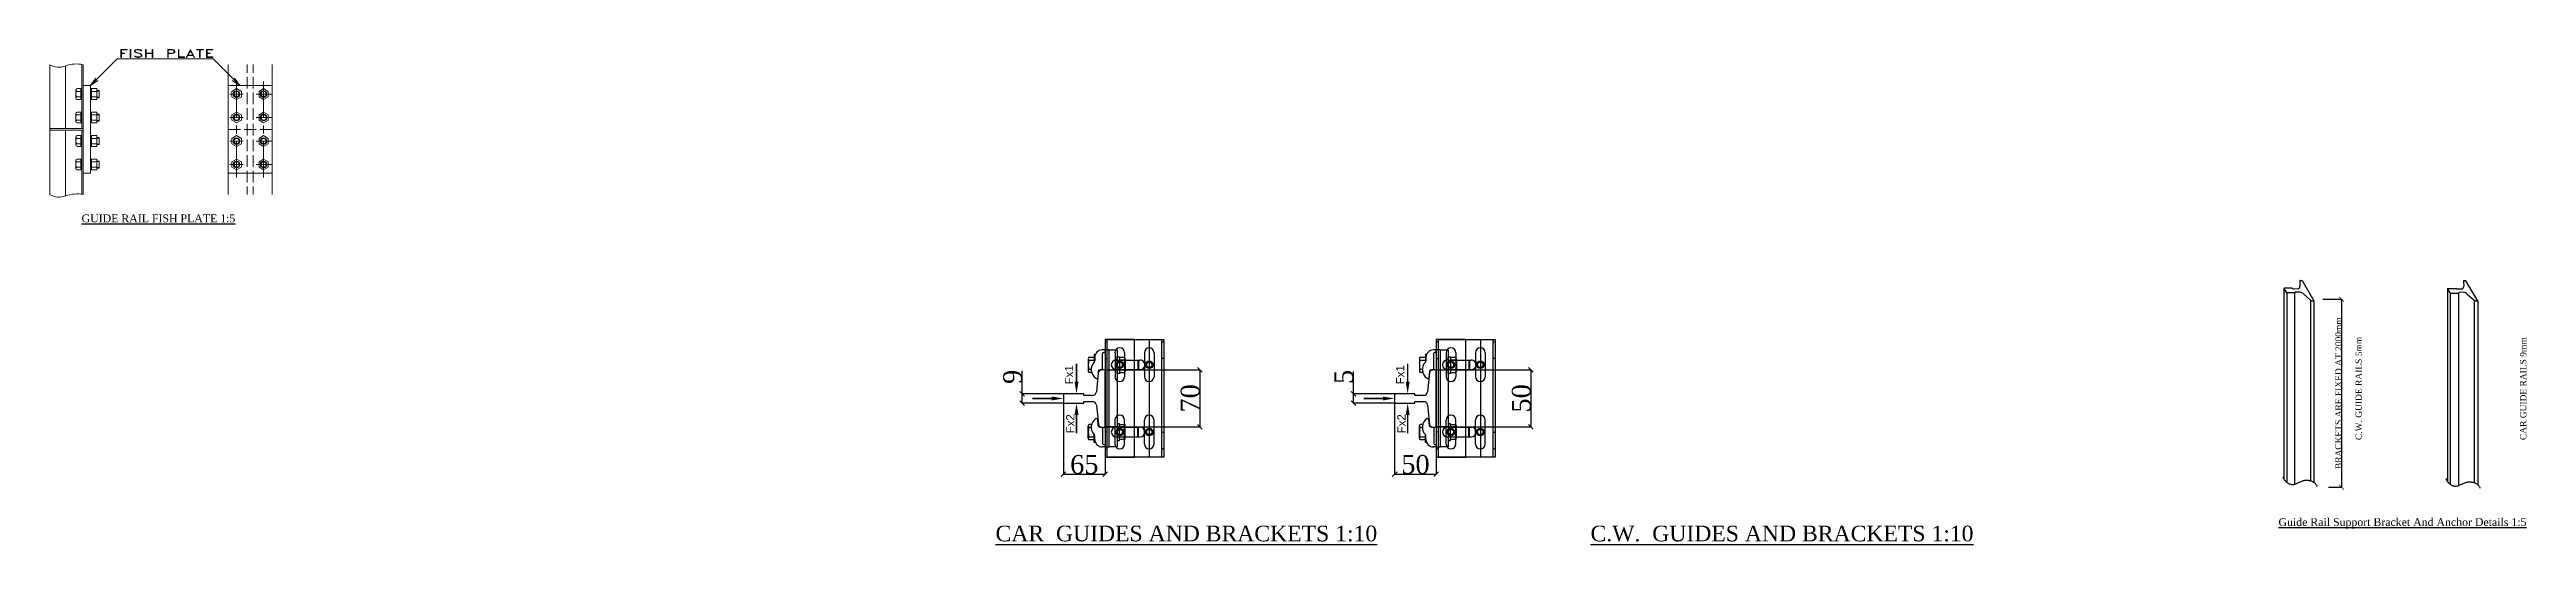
# Model space of a CAD drawing. Header units: millimetres. Extents: x -665 to 1025160, y -26028 to 4210.
# Drawn here: x 1000131 to 1008041, y 46 to 1627 of the extents above; entities that cross this region are included whole.
import ezdxf

# ---------------------------------------------------------------- set-up
doc = ezdxf.new("R2010")
doc.units = ezdxf.units.MM
for name, color, linetype in [('PDF_0', 7, 'Continuous'), ('PDF_001', 7, 'Continuous'), ('PDF_Text', 7, 'Continuous')]:
    doc.layers.add(name, color=color, linetype=linetype)
doc.layers.add('step&guides', color=3, linetype='Continuous', lineweight=30)
doc.styles.add('Century Gothic$001H0', font='cent.shx')
doc.styles.add('nassar2', font='cent.shx', dxfattribs={"height": 60})
doc.styles.add('PDF Arial', font='arial.ttf')
doc.styles.add('SM_STANDARD', font='arial.ttf')
doc.dimstyles.new('SM_ISO25', dxfattribs={"dimtxt": 40, "dimasz": 20, "dimexe": 1.25, "dimexo": 0.625, "dimtad": 1, "dimtxsty": 'nassar2', "dimblk": 'OBLIQUE', "dimcen": 2.5, "dimazin": 3, "dimtfac": 1, "dimtmove": 0, "dimatfit": 3, "dimarcsym": 0})
doc.dimstyles.new('SM_ISO25_COPY', dxfattribs={"dimtxt": 250, "dimasz": 80, "dimexe": 1.25, "dimexo": 0.625, "dimtad": 1, "dimtxsty": 'Century Gothic$001H0', "dimblk": 'ARCHTICK', "dimcen": 2.5, "dimazin": 3, "dimtfac": 1, "dimtmove": 0, "dimatfit": 3, "dimarcsym": 0})

msp = doc.modelspace()

# ---------------------------------------------------------------- texts
at = {"style": 'SM_STANDARD'}
for s, insert, char_height, attachment_point in [('{\\Fcent|c0;\\LGUIDE RAIL FISH PLATE 1:5}', (1000479, 1100), 25, 2), ('{\\Fcent|c0;\\LCAR  GUIDES AND BRACKETS 1:10}', (1003152, 106), 50, 1), ('{\\Fcent|c0;\\LC.W.  GUIDES AND BRACKETS 1:10}', (1005052, 106), 50, 1), ('{\\Fcent|c0;\\LGuide Rail Support Bracket And Anchor Details 1:5}', (1007645, 130), 25, 2)]:
    msp.add_mtext(s, dxfattribs=dict(at, insert=insert, char_height=char_height, attachment_point=attachment_point))
at = {"layer": 'PDF_0', "lineweight": 25, "transparency": 33554666, "char_height": 20, "attachment_point": 1, "rotation": 90, "style": 'nassar2'}
for s, insert in [('\\pxt4;C.W. GUIDE RAILS 5mm', (1007495.117, 379.466, -137)), ('\\pxt4;CAR GUIDE RAILS 9mm', (1008020.421, 379.466, -137))]:
    msp.add_mtext_dynamic_manual_height_columns(s, width=861.313, gutter_width=250, heights=[40.228], dxfattribs=dict(at, insert=insert))
at = {"layer": 'PDF_Text', "char_height": 26.243, "attachment_point": 7, "rotation": 90, "style": 'PDF Arial'}
for s, insert in [('Fx1', (1003399.715, 557.425)), ('Fx1', (1004457.234, 557.425)), ('Fx2', (1003403.939, 400.953)), ('Fx2', (1004461.458, 400.953))]:
    msp.add_mtext(s, dxfattribs=dict(at, insert=insert))

# ---------------------------------------------------------------- blocks, each defined once
blk = doc.blocks.new('_ArchTick')
at = {"color": 0, "linetype": 'ByBlock', "const_width": 0.15}
blk.add_lwpolyline([(-0.5, -0.5), (0.5, 0.5)], dxfattribs=at)
blk = doc.blocks.new('*D103')
at = {"layer": 'Defpoints', "color": 0, "transparency": 16777216}
for p in [(1007390.876, 829.447), (1007408.496, 228.552), (1007450.463, 228.552)]:
    blk.add_point(p, dxfattribs=at)
at = {"layer": 'PDF_Text', "color": 0, "lineweight": -2, "transparency": 16777216}
for p, q in [((1007391.001, 829.447), (1007450.713, 829.447)), ((1007450.463, 829.447), (1007450.463, 228.552)), ((1007408.621, 228.552), (1007450.713, 228.552))]:
    blk.add_line(p, q, dxfattribs=at)
at = {"layer": 'PDF_Text', "color": 0, "lineweight": -2, "transparency": 16777216, "xscale": 16, "yscale": 16, "zscale": 16}
for p, rotation in [((1007450.463, 829.447), 90), ((1007450.463, 228.552), 270)]:
    blk.add_blockref('_ArchTick', p, dxfattribs=dict(at, rotation=rotation))
at = {"layer": 'PDF_Text', "color": 0, "transparency": 16777216, "insert": (1007440.338, 529), "char_height": 50, "attachment_point": 5, "rotation": 90, "style": 'Century Gothic$001H0'}
blk.add_mtext('{\\H0.4x;BRACKETS ARE FIXED AT 2000mm}', dxfattribs=at)
blk = doc.blocks.new('_Oblique')
at = {"color": 0, "linetype": 'ByBlock', "lineweight": -2}
blk.add_line((-0.5, -0.5), (0.5, 0.5), dxfattribs=at)
blk = doc.blocks.new('*D104')
at = {"color": 0, "lineweight": -2, "transparency": 16777216}
for p, q in [((1003237.454, 527.453), (1003237.454, 600.403)), ((1003368.456, 527.453), (1003236.204, 527.453)), ((1003368.456, 497.244), (1003236.204, 497.244)), ((1003237.454, 497.244), (1003237.454, 527.453))]:
    blk.add_line(p, q, dxfattribs=at)
at = {"layer": 'Defpoints', "color": 0, "transparency": 16777216}
for p in [(1003237.454, 527.453), (1003369.081, 527.453), (1003369.081, 497.244)]:
    blk.add_point(p, dxfattribs=at)
at = {"color": 0, "lineweight": -2, "transparency": 16777216, "xscale": 15, "yscale": 15, "zscale": 15}
for p, rotation in [((1003237.454, 527.453), 90), ((1003237.454, 497.244), 270)]:
    blk.add_blockref('_Oblique', p, dxfattribs=dict(at, rotation=rotation))
at = {"color": 0, "transparency": 16777216, "insert": (1003206.829, 581.178), "char_height": 60, "attachment_point": 5, "rotation": 90, "style": 'nassar2'}
blk.add_mtext('9', dxfattribs=at)
blk = doc.blocks.new('*D105')
at = {"color": 0, "lineweight": -2, "transparency": 16777216}
for p, q in [((1003369.081, 496.619), (1003369.081, 269.41)), ((1003501.952, 496.619), (1003501.952, 269.41)), ((1003369.081, 270.66), (1003501.952, 270.66))]:
    blk.add_line(p, q, dxfattribs=at)
at = {"layer": 'Defpoints', "color": 0, "transparency": 16777216}
for p in [(1003369.081, 497.244), (1003501.952, 497.244), (1003501.952, 270.66)]:
    blk.add_point(p, dxfattribs=at)
at = {"color": 0, "lineweight": -2, "transparency": 16777216, "xscale": 15, "yscale": 15, "zscale": 15, "rotation": 180}
blk.add_blockref('_Oblique', (1003369.081, 270.66), dxfattribs=at)
at = {"color": 0, "lineweight": -2, "transparency": 16777216, "xscale": 15, "yscale": 15, "zscale": 15}
blk.add_blockref('_Oblique', (1003501.952, 270.66), dxfattribs=at)
at = {"color": 0, "transparency": 16777216, "insert": (1003435.517, 301.285), "char_height": 60, "attachment_point": 5, "style": 'nassar2'}
blk.add_mtext('65', dxfattribs=at)
blk = doc.blocks.new('*D106')
at = {"color": 0, "lineweight": -2, "transparency": 16777216}
for p, q in [((1003502.577, 603.918), (1003805.582, 603.918)), ((1003804.332, 603.918), (1003804.332, 421.251)), ((1003502.577, 421.251), (1003805.582, 421.251))]:
    blk.add_line(p, q, dxfattribs=at)
at = {"layer": 'Defpoints', "color": 0, "transparency": 16777216}
for p in [(1003501.952, 603.918), (1003501.952, 421.251), (1003804.332, 421.251)]:
    blk.add_point(p, dxfattribs=at)
at = {"color": 0, "lineweight": -2, "transparency": 16777216, "xscale": 15, "yscale": 15, "zscale": 15}
for p, rotation in [((1003804.332, 603.918), 90), ((1003804.332, 421.251), 270)]:
    blk.add_blockref('_Oblique', p, dxfattribs=dict(at, rotation=rotation))
at = {"color": 0, "transparency": 16777216, "insert": (1003773.707, 512.584), "char_height": 60, "attachment_point": 5, "rotation": 90, "style": 'nassar2'}
blk.add_mtext('70', dxfattribs=at)
blk = doc.blocks.new('*D107')
at = {"color": 0, "lineweight": -2, "transparency": 16777216}
for p, q in [((1004294.972, 527.453), (1004294.972, 598.903)), ((1004425.975, 527.453), (1004293.722, 527.453)), ((1004425.975, 497.244), (1004293.722, 497.244)), ((1004294.972, 497.244), (1004294.972, 527.453))]:
    blk.add_line(p, q, dxfattribs=at)
at = {"layer": 'Defpoints', "color": 0, "transparency": 16777216}
for p in [(1004294.972, 527.453), (1004426.6, 527.453), (1004426.6, 497.244)]:
    blk.add_point(p, dxfattribs=at)
at = {"color": 0, "lineweight": -2, "transparency": 16777216, "xscale": 15, "yscale": 15, "zscale": 15}
for p, rotation in [((1004294.972, 527.453), 90), ((1004294.972, 497.244), 270)]:
    blk.add_blockref('_Oblique', p, dxfattribs=dict(at, rotation=rotation))
at = {"color": 0, "transparency": 16777216, "insert": (1004264.347, 581.178), "char_height": 60, "attachment_point": 5, "rotation": 90, "style": 'nassar2'}
blk.add_mtext('5', dxfattribs=at)
blk = doc.blocks.new('*D108')
at = {"color": 0, "lineweight": -2, "transparency": 16777216}
for p, q in [((1004426.6, 496.619), (1004426.6, 269.41)), ((1004559.471, 496.619), (1004559.471, 269.41)), ((1004426.6, 270.66), (1004559.471, 270.66))]:
    blk.add_line(p, q, dxfattribs=at)
at = {"layer": 'Defpoints', "color": 0, "transparency": 16777216}
for p in [(1004426.6, 497.244), (1004559.471, 497.244), (1004559.471, 270.66)]:
    blk.add_point(p, dxfattribs=at)
at = {"color": 0, "lineweight": -2, "transparency": 16777216, "xscale": 15, "yscale": 15, "zscale": 15, "rotation": 180}
blk.add_blockref('_Oblique', (1004426.6, 270.66), dxfattribs=at)
at = {"color": 0, "lineweight": -2, "transparency": 16777216, "xscale": 15, "yscale": 15, "zscale": 15}
blk.add_blockref('_Oblique', (1004559.471, 270.66), dxfattribs=at)
at = {"color": 0, "transparency": 16777216, "insert": (1004493.035, 301.285), "char_height": 60, "attachment_point": 5, "style": 'nassar2'}
blk.add_mtext('50', dxfattribs=at)
blk = doc.blocks.new('*D109')
at = {"color": 0, "lineweight": -2, "transparency": 16777216}
for p, q in [((1004560.096, 603.918), (1004863.101, 603.918)), ((1004861.851, 603.918), (1004861.851, 421.251)), ((1004560.096, 421.251), (1004863.101, 421.251))]:
    blk.add_line(p, q, dxfattribs=at)
at = {"layer": 'Defpoints', "color": 0, "transparency": 16777216}
for p in [(1004559.471, 603.918), (1004559.471, 421.251), (1004861.851, 421.251)]:
    blk.add_point(p, dxfattribs=at)
at = {"color": 0, "lineweight": -2, "transparency": 16777216, "xscale": 15, "yscale": 15, "zscale": 15}
for p, rotation in [((1004861.851, 603.918), 90), ((1004861.851, 421.251), 270)]:
    blk.add_blockref('_Oblique', p, dxfattribs=dict(at, rotation=rotation))
at = {"color": 0, "transparency": 16777216, "insert": (1004831.226, 512.584), "char_height": 60, "attachment_point": 5, "rotation": 90, "style": 'nassar2'}
blk.add_mtext('50', dxfattribs=at)

# ---------------------------------------------------------------- dimensions: what is measured, and where the dimension line sits
for base, p1, p2, text, picture, middle in [((1003237.454, 527.453), (1003369.081, 497.244), (1003369.081, 527.453), '9', '*D104', (1003237.454, 581.178)), ((1004294.972, 527.453), (1004426.6, 497.244), (1004426.6, 527.453), '5', '*D107', (1004294.972, 581.178))]:
    dim = msp.add_linear_dim(base=base, p1=p1, p2=p2, angle=90, text=text, dimstyle='SM_ISO25', override={"dimtxt": 35, "dimasz": 15})
    dim.commit()
    dim.dimension.update_dxf_attribs({"geometry": picture, "text_midpoint": middle, "dimtype": 128})
for base, p1, p2, text, picture, middle in [((1003804.332, 421.251), (1003501.952, 603.918), (1003501.952, 421.251), '70', '*D106', (1003773.707, 512.584)), ((1004861.851, 421.251), (1004559.471, 603.918), (1004559.471, 421.251), '50', '*D109', (1004831.226, 512.584))]:
    dim = msp.add_linear_dim(base=base, p1=p1, p2=p2, angle=90, text=text, dimstyle='SM_ISO25', override={"dimtxt": 35, "dimasz": 15})
    dim.commit()
    dim.dimension.update_dxf_attribs({"geometry": picture, "text_midpoint": middle})
for base, p1, p2, text, picture, middle in [((1003501.952, 270.66), (1003369.081, 497.244), (1003501.952, 497.244), '65', '*D105', (1003435.517, 301.285)), ((1004559.471, 270.66), (1004426.6, 497.244), (1004559.471, 497.244), '50', '*D108', (1004493.035, 301.285))]:
    dim = msp.add_linear_dim(base=base, p1=p1, p2=p2, text=text, dimstyle='SM_ISO25', override={"dimtxt": 35, "dimasz": 15})
    dim.commit()
    dim.dimension.update_dxf_attribs({"geometry": picture, "text_midpoint": middle})
at = {"layer": 'PDF_Text', "transparency": 33554666}
dim = msp.add_linear_dim(base=(1007450.463, 228.552, -137), p1=(1007390.876, 829.447, -137), p2=(1007408.496, 228.552, -137), angle=90, text='{\\H0.4x;BRACKETS ARE FIXED AT 2000mm}', dimstyle='SM_ISO25_COPY', override={"dimscale": 0.2}, dxfattribs=at)
dim.commit()
dim.dimension.update_dxf_attribs({"geometry": '*D103', "text_midpoint": (1007450.463, 529, -137), "dimtype": 128})

# ---------------------------------------------------------------- linework, layer by layer
at = {"color": 7, "linetype": 'Continuous', "lineweight": 20, "transparency": 33554666, "elevation": -137}
for points in [[(1000262.227, 1511.937), (1000347.551, 1596.734), (1000347.551, 1596.734)], [(1000347.551, 1596.734), (1000653.557, 1596.734), (1000653.557, 1596.734)], [(1000360.718, 1614.641), (1000370.725, 1614.641), (1000370.725, 1613.588), (1000360.718, 1613.588)], [(1000439.195, 1614.641), (1000458.682, 1614.641), (1000458.682, 1614.641)], [(1000439.195, 1613.588), (1000458.682, 1613.588), (1000458.682, 1613.588)], [(1000510.298, 1613.588), (1000523.992, 1613.588), (1000527.152, 1614.641), (1000529.259, 1616.221), (1000530.839, 1618.328), (1000530.839, 1622.015), (1000529.259, 1624.648), (1000527.152, 1625.702), (1000523.992, 1626.755), (1000508.718, 1626.755), (1000508.718, 1601.474), (1000510.298, 1601.474), (1000510.298, 1625.702), (1000523.992, 1625.702), (1000527.152, 1624.648), (1000529.259, 1622.015), (1000529.259, 1618.328), (1000527.152, 1616.221), (1000523.992, 1614.641), (1000510.298, 1614.641)], [(1000570.34, 1607.794), (1000590.881, 1607.794), (1000590.881, 1607.794)], [(1000572.447, 1608.848), (1000589.301, 1608.848), (1000589.301, 1608.848)], [(1000610.369, 1625.702), (1000610.369, 1601.474), (1000612.476, 1601.474), (1000612.476, 1625.702)], [(1000631.963, 1626.755), (1000631.963, 1601.474), (1000631.963, 1601.474)], [(1000631.963, 1626.755), (1000652.504, 1626.755), (1000652.504, 1625.702), (1000634.07, 1625.702)], [(1000634.07, 1603.054), (1000652.504, 1603.054), (1000652.504, 1601.474), (1000631.963, 1601.474)], [(1000634.07, 1625.702), (1000634.07, 1603.054), (1000634.07, 1603.054)], [(1000634.07, 1614.641), (1000644.077, 1614.641), (1000644.077, 1613.588), (1000634.07, 1613.588)], [(1000653.557, 1596.734), (1000737.828, 1512.464), (1000737.828, 1512.464)], [(1000131.609, 1577.773), (1000131.609, 1163.269), (1000131.609, 1163.269)], [(1000181.644, 1574.086), (1000181.644, 1374.471), (1000181.644, 1374.471)], [(1000234.313, 1374.471), (1000234.313, 1578.826), (1000234.313, 1578.826)], [(1000238.526, 1577.773), (1000238.526, 1163.269), (1000238.526, 1163.269)], [(1000262.227, 1511.937), (1000238.526, 1511.937), (1000238.526, 1511.937)], [(1000278.555, 1535.111), (1000262.227, 1511.937), (1000285.402, 1528.264)], [(1000262.227, 1511.937), (1000262.227, 1231.738), (1000262.227, 1231.738)], [(1000701.486, 1578.826), (1000701.486, 1163.269), (1000701.486, 1163.269)], [(1000701.486, 1511.937), (1000842.112, 1511.937), (1000842.112, 1511.937)], [(1000714.653, 1528.264), (1000737.828, 1512.464), (1000722.027, 1535.111)], [(1000728.347, 1525.104), (1000728.347, 1408.706), (1000728.347, 1408.706)], [(1000762.055, 1578.826), (1000762.055, 1551.965), (1000762.055, 1551.965)], [(1000762.055, 1539.851), (1000762.055, 1501.93), (1000762.055, 1501.93)], [(1000781.016, 1578.826), (1000781.016, 1551.965), (1000781.016, 1551.965)], [(1000781.016, 1539.851), (1000781.016, 1501.93), (1000781.016, 1501.93)], [(1000814.724, 1525.104), (1000814.724, 1408.706), (1000814.724, 1408.706)], [(1000842.112, 1578.826), (1000842.112, 1163.269), (1000842.112, 1163.269)], [(1000215.352, 1471.382), (1000215.352, 1497.716), (1000215.352, 1497.716)], [(1000219.566, 1501.93), (1000234.313, 1501.93), (1000234.313, 1501.93)], [(1000219.566, 1492.976), (1000231.153, 1492.976), (1000231.153, 1492.976)], [(1000219.566, 1476.122), (1000231.153, 1476.122), (1000231.153, 1476.122)], [(1000219.566, 1467.168), (1000234.313, 1467.168), (1000234.313, 1467.168)], [(1000219.566, 1426.613), (1000234.313, 1426.613), (1000234.313, 1426.613)], [(1000231.153, 1467.168), (1000231.153, 1501.93), (1000231.153, 1501.93)], [(1000231.153, 1392.379), (1000231.153, 1426.613), (1000231.153, 1426.613)], [(1000281.715, 1501.93), (1000262.227, 1501.93), (1000262.227, 1501.93)], [(1000265.388, 1485.602), (1000262.227, 1488.763), (1000262.227, 1488.763)], [(1000265.388, 1484.549), (1000262.227, 1487.183), (1000262.227, 1487.183)], [(1000281.715, 1467.168), (1000262.227, 1467.168), (1000262.227, 1467.168)], [(1000281.715, 1426.613), (1000262.227, 1426.613), (1000262.227, 1426.613)], [(1000265.388, 1501.93), (1000265.388, 1467.168), (1000265.388, 1467.168)], [(1000281.715, 1492.976), (1000265.388, 1492.976), (1000265.388, 1492.976)], [(1000281.715, 1476.122), (1000265.388, 1476.122), (1000265.388, 1476.122)], [(1000265.388, 1426.613), (1000265.388, 1392.379), (1000265.388, 1392.379)], [(1000281.715, 1501.93), (1000281.715, 1467.168), (1000281.715, 1467.168)], [(1000289.615, 1495.61), (1000281.715, 1495.61), (1000281.715, 1495.61)], [(1000289.615, 1493.503), (1000281.715, 1493.503), (1000281.715, 1493.503)], [(1000289.615, 1475.069), (1000281.715, 1475.069), (1000281.715, 1475.069)], [(1000289.615, 1472.962), (1000281.715, 1472.962), (1000281.715, 1472.962)], [(1000281.715, 1426.613), (1000281.715, 1392.379), (1000281.715, 1392.379)], [(1000289.615, 1495.61), (1000289.615, 1472.962), (1000289.615, 1472.962)], [(1000707.28, 1484.549), (1000749.941, 1484.549), (1000749.941, 1484.549)], [(1000743.621, 1492.976), (1000728.347, 1501.93), (1000713.6, 1492.976)], [(1000713.6, 1492.976), (1000713.6, 1476.122), (1000713.6, 1476.122)], [(1000713.6, 1476.122), (1000728.347, 1467.168), (1000743.621, 1476.122), (1000743.621, 1492.976)], [(1000743.621, 1418.186), (1000728.347, 1426.613), (1000713.6, 1418.186)], [(1000762.055, 1489.816), (1000762.055, 1452.421), (1000762.055, 1452.421)], [(1000762.055, 1439.781), (1000762.055, 1401.859), (1000762.055, 1401.859)], [(1000781.016, 1489.816), (1000781.016, 1452.421), (1000781.016, 1452.421)], [(1000781.016, 1439.781), (1000781.016, 1401.859), (1000781.016, 1401.859)], [(1000790.496, 1484.549), (1000842.112, 1484.549), (1000842.112, 1484.549)], [(1000814.724, 1467.168), (1000799.977, 1476.122), (1000799.977, 1492.976), (1000814.724, 1501.93)], [(1000799.977, 1400.806), (1000799.977, 1418.186), (1000814.724, 1426.613)], [(1000814.724, 1501.93), (1000829.471, 1492.976), (1000829.471, 1492.976)], [(1000829.471, 1476.122), (1000814.724, 1467.168), (1000814.724, 1467.168)], [(1000814.724, 1426.613), (1000829.471, 1418.186), (1000829.471, 1418.186)], [(1000829.471, 1492.976), (1000829.471, 1476.122), (1000829.471, 1476.122)], [(1000131.609, 1374.471), (1000238.526, 1374.471), (1000238.526, 1374.471)], [(1000131.609, 1369.204), (1000238.526, 1369.204), (1000238.526, 1369.204)], [(1000181.644, 1369.204), (1000181.644, 1159.055), (1000181.644, 1159.055)], [(1000215.352, 1396.592), (1000215.352, 1422.4), (1000215.352, 1422.4)], [(1000215.352, 1347.61), (1000215.352, 1321.276), (1000215.352, 1321.276)], [(1000219.566, 1418.186), (1000231.153, 1418.186), (1000231.153, 1418.186)], [(1000219.566, 1400.806), (1000231.153, 1400.806), (1000231.153, 1400.806)], [(1000219.566, 1392.379), (1000234.313, 1392.379), (1000234.313, 1392.379)], [(1000219.566, 1351.823), (1000234.313, 1351.823), (1000234.313, 1351.823)], [(1000231.153, 1351.823), (1000231.153, 1317.062), (1000231.153, 1317.062)], [(1000234.313, 1163.796), (1000234.313, 1369.204), (1000234.313, 1369.204)], [(1000265.388, 1410.813), (1000262.227, 1413.973), (1000262.227, 1413.973)], [(1000265.388, 1409.233), (1000262.227, 1412.393), (1000262.227, 1412.393)], [(1000281.715, 1392.379), (1000262.227, 1392.379), (1000262.227, 1392.379)], [(1000281.715, 1351.823), (1000262.227, 1351.823), (1000262.227, 1351.823)], [(1000281.715, 1418.186), (1000265.388, 1418.186), (1000265.388, 1418.186)], [(1000281.715, 1400.806), (1000265.388, 1400.806), (1000265.388, 1400.806)], [(1000265.388, 1317.062), (1000265.388, 1351.823), (1000265.388, 1351.823)], [(1000289.615, 1398.172), (1000289.615, 1420.82), (1000281.715, 1420.82)], [(1000289.615, 1418.713), (1000281.715, 1418.713), (1000281.715, 1418.713)], [(1000289.615, 1400.279), (1000281.715, 1400.279), (1000281.715, 1400.279)], [(1000289.615, 1398.172), (1000281.715, 1398.172), (1000281.715, 1398.172)], [(1000281.715, 1317.062), (1000281.715, 1351.823), (1000281.715, 1351.823)], [(1000289.615, 1346.03), (1000281.715, 1346.03), (1000281.715, 1346.03)], [(1000289.615, 1323.382), (1000289.615, 1346.03), (1000289.615, 1346.03)], [(1000701.486, 1371.838), (1000740.461, 1371.838), (1000740.461, 1371.838)], [(1000707.28, 1409.233), (1000749.941, 1409.233), (1000749.941, 1409.233)], [(1000713.6, 1418.186), (1000713.6, 1400.806), (1000713.6, 1400.806)], [(1000713.6, 1400.806), (1000728.347, 1392.379), (1000743.621, 1400.806)], [(1000743.621, 1342.87), (1000728.347, 1351.823), (1000713.6, 1342.87)], [(1000728.347, 1383.952), (1000728.347, 1358.67), (1000728.347, 1358.67)], [(1000743.621, 1400.806), (1000743.621, 1418.186), (1000743.621, 1418.186)], [(1000753.102, 1371.838), (1000790.496, 1371.838), (1000790.496, 1371.838)], [(1000762.055, 1389.745), (1000762.055, 1352.35), (1000762.055, 1352.35)], [(1000781.016, 1389.745), (1000781.016, 1352.35), (1000781.016, 1352.35)], [(1000790.496, 1409.233), (1000842.112, 1409.233), (1000842.112, 1409.233)], [(1000814.724, 1392.379), (1000799.977, 1400.806), (1000799.977, 1400.806)], [(1000799.977, 1342.87), (1000814.724, 1351.823), (1000814.724, 1351.823)], [(1000803.137, 1371.838), (1000842.112, 1371.838), (1000842.112, 1371.838)], [(1000829.471, 1400.806), (1000814.724, 1392.379), (1000814.724, 1392.379)], [(1000814.724, 1383.952), (1000814.724, 1358.67), (1000814.724, 1358.67)], [(1000814.724, 1351.823), (1000829.471, 1342.87), (1000829.471, 1342.87)], [(1000829.471, 1418.186), (1000829.471, 1400.806), (1000829.471, 1400.806)], [(1000215.352, 1272.293), (1000215.352, 1246.486), (1000215.352, 1246.486)], [(1000219.566, 1342.87), (1000231.153, 1342.87), (1000231.153, 1342.87)], [(1000219.566, 1326.016), (1000231.153, 1326.016), (1000231.153, 1326.016)], [(1000219.566, 1317.062), (1000234.313, 1317.062), (1000234.313, 1317.062)], [(1000219.566, 1276.507), (1000234.313, 1276.507), (1000234.313, 1276.507)], [(1000219.566, 1268.08), (1000231.153, 1268.08), (1000231.153, 1268.08)], [(1000231.153, 1276.507), (1000231.153, 1242.272), (1000231.153, 1242.272)], [(1000265.388, 1335.496), (1000262.227, 1338.656), (1000262.227, 1338.656)], [(1000265.388, 1334.443), (1000262.227, 1337.603), (1000262.227, 1337.603)], [(1000281.715, 1317.062), (1000262.227, 1317.062), (1000262.227, 1317.062)], [(1000281.715, 1276.507), (1000262.227, 1276.507), (1000262.227, 1276.507)], [(1000281.715, 1342.87), (1000265.388, 1342.87), (1000265.388, 1342.87)], [(1000281.715, 1326.016), (1000265.388, 1326.016), (1000265.388, 1326.016)], [(1000265.388, 1242.272), (1000265.388, 1276.507), (1000265.388, 1276.507)], [(1000281.715, 1268.08), (1000265.388, 1268.08), (1000265.388, 1268.08)], [(1000289.615, 1343.923), (1000281.715, 1343.923), (1000281.715, 1343.923)], [(1000289.615, 1324.962), (1000281.715, 1324.962), (1000281.715, 1324.962)], [(1000289.615, 1323.382), (1000281.715, 1323.382), (1000281.715, 1323.382)], [(1000281.715, 1242.272), (1000281.715, 1276.507), (1000281.715, 1276.507)], [(1000289.615, 1270.713), (1000281.715, 1270.713), (1000281.715, 1270.713)], [(1000289.615, 1270.713), (1000289.615, 1248.066), (1000281.715, 1248.066)], [(1000289.615, 1269.133), (1000281.715, 1269.133), (1000281.715, 1269.133)], [(1000707.28, 1334.443), (1000749.941, 1334.443), (1000749.941, 1334.443)], [(1000713.6, 1342.87), (1000713.6, 1326.016), (1000713.6, 1326.016)], [(1000713.6, 1326.016), (1000728.347, 1317.062), (1000743.621, 1326.016), (1000743.621, 1342.87)], [(1000743.621, 1268.08), (1000728.347, 1276.507), (1000713.6, 1268.08)], [(1000713.6, 1268.08), (1000713.6, 1250.699), (1000713.6, 1250.699)], [(1000728.347, 1333.916), (1000728.347, 1218.045), (1000728.347, 1218.045)], [(1000743.621, 1250.699), (1000743.621, 1268.08), (1000743.621, 1268.08)], [(1000762.055, 1339.71), (1000762.055, 1302.315), (1000762.055, 1302.315)], [(1000762.055, 1289.674), (1000762.055, 1252.279), (1000762.055, 1252.279)], [(1000781.016, 1339.71), (1000781.016, 1302.315), (1000781.016, 1302.315)], [(1000781.016, 1289.674), (1000781.016, 1252.279), (1000781.016, 1252.279)], [(1000790.496, 1334.443), (1000842.112, 1334.443), (1000842.112, 1334.443)], [(1000814.724, 1317.062), (1000799.977, 1326.016), (1000799.977, 1342.87)], [(1000799.977, 1268.08), (1000814.724, 1276.507), (1000814.724, 1276.507)], [(1000814.724, 1242.272), (1000799.977, 1250.699), (1000799.977, 1268.08)], [(1000814.724, 1333.916), (1000814.724, 1218.045), (1000814.724, 1218.045)], [(1000829.471, 1326.016), (1000814.724, 1317.062), (1000814.724, 1317.062)], [(1000814.724, 1276.507), (1000829.471, 1268.08), (1000829.471, 1268.08)], [(1000829.471, 1342.87), (1000829.471, 1326.016), (1000829.471, 1326.016)], [(1000829.471, 1268.08), (1000829.471, 1250.699), (1000829.471, 1250.699)], [(1000219.566, 1250.699), (1000231.153, 1250.699), (1000231.153, 1250.699)], [(1000219.566, 1242.272), (1000234.313, 1242.272), (1000234.313, 1242.272)], [(1000262.227, 1231.738), (1000238.526, 1231.738), (1000238.526, 1231.738)], [(1000265.388, 1260.706), (1000262.227, 1263.866), (1000262.227, 1263.866)], [(1000265.388, 1259.653), (1000262.227, 1262.286), (1000262.227, 1262.286)], [(1000281.715, 1242.272), (1000262.227, 1242.272), (1000262.227, 1242.272)], [(1000281.715, 1250.699), (1000265.388, 1250.699), (1000265.388, 1250.699)], [(1000289.615, 1250.173), (1000281.715, 1250.173), (1000281.715, 1250.173)], [(1000701.486, 1231.738), (1000842.112, 1231.738), (1000842.112, 1231.738)], [(1000707.28, 1259.653), (1000749.941, 1259.653), (1000749.941, 1259.653)], [(1000713.6, 1250.699), (1000728.347, 1242.272), (1000743.621, 1250.699)], [(1000762.055, 1239.639), (1000762.055, 1202.244), (1000762.055, 1202.244)], [(1000762.055, 1189.603), (1000762.055, 1163.269), (1000762.055, 1163.269)], [(1000781.016, 1239.639), (1000781.016, 1202.244), (1000781.016, 1202.244)], [(1000781.016, 1189.603), (1000781.016, 1163.269), (1000781.016, 1163.269)], [(1000790.496, 1259.653), (1000842.112, 1259.653), (1000842.112, 1259.653)], [(1000829.471, 1250.699), (1000814.724, 1242.272), (1000814.724, 1242.272)]]:
    msp.add_lwpolyline(points, dxfattribs=at)
for points in [[(1000379.152, 1626.755), (1000359.138, 1626.755), (1000359.138, 1601.474), (1000360.718, 1601.474), (1000360.718, 1625.702), (1000379.152, 1625.702)], [(1000390.74, 1601.474), (1000390.74, 1626.755), (1000388.633, 1626.755), (1000388.633, 1601.474)], [(1000402.327, 1605.161), (1000405.487, 1603.054), (1000410.754, 1601.474), (1000417.601, 1601.474), (1000422.341, 1603.054), (1000425.501, 1605.161), (1000425.501, 1608.848), (1000423.921, 1611.481), (1000420.761, 1613.588), (1000417.601, 1614.641), (1000409.174, 1617.275), (1000405.487, 1618.328), (1000403.907, 1620.962), (1000403.907, 1623.068), (1000405.487, 1624.648), (1000410.754, 1625.702), (1000417.601, 1625.702), (1000420.761, 1624.648), (1000422.341, 1623.068), (1000425.501, 1623.068), (1000422.341, 1625.702), (1000417.601, 1626.755), (1000410.754, 1626.755), (1000405.487, 1625.702), (1000402.327, 1623.068), (1000402.327, 1620.962), (1000403.907, 1618.328), (1000405.487, 1617.275), (1000409.174, 1616.221), (1000417.601, 1613.588), (1000420.761, 1612.534), (1000422.341, 1611.481), (1000423.921, 1608.848), (1000423.921, 1605.161), (1000422.341, 1604.107), (1000417.601, 1603.054), (1000410.754, 1603.054), (1000407.594, 1604.107), (1000405.487, 1605.161)], [(1000437.615, 1601.474), (1000437.615, 1626.755), (1000439.195, 1626.755), (1000439.195, 1601.474)], [(1000460.789, 1626.755), (1000458.682, 1626.755), (1000458.682, 1601.474), (1000460.789, 1601.474)], [(1000542.426, 1601.474), (1000542.426, 1626.755), (1000544.006, 1626.755), (1000544.006, 1603.054), (1000562.44, 1603.054), (1000562.44, 1601.474)], [(1000580.874, 1626.755), (1000567.18, 1601.474), (1000568.76, 1601.474), (1000580.874, 1623.068), (1000592.461, 1601.474), (1000594.041, 1601.474)], [(1000622.483, 1625.702), (1000600.362, 1625.702), (1000600.362, 1626.755), (1000622.483, 1626.755)]]:
    msp.add_lwpolyline(points, close=True, dxfattribs=at)
at = {"color": 7, "linetype": 'Continuous', "lineweight": 20, "transparency": 33554666}
for points in [[(1000238.526, 1578.3, -137), (1000219.566, 1582.513, -137), (1000200.078, 1580.933, -137), (1000182.171, 1574.613, -137)], [(1000131.082, 1578.3, -137), (1000146.883, 1569.346, -137), (1000165.317, 1567.766, -137), (1000181.644, 1574.086, -137)], [(1000131.082, 1163.269, -137), (1000146.883, 1154.315, -137), (1000165.317, 1152.735, -137), (1000181.644, 1159.055, -137)], [(1000238.526, 1163.269, -137), (1000219.566, 1167.482, -137), (1000200.078, 1165.902, -137), (1000182.171, 1159.055, -137)]]:
    msp.add_open_spline(points, degree=3, dxfattribs=at)
for points, knots in [([(1000219.039, 1493.503, -137), (1000216.406, 1491.396, -137), (1000214.825, 1487.709, -137), (1000214.825, 1484.549, -137), (1000214.825, 1484.549, -137), (1000214.825, 1480.862, -137), (1000216.406, 1477.702, -137), (1000219.039, 1475.595, -137)], [0, 0, 0, 0, 0.125, 0.125, 0.125, 0.125001, 1, 1, 1, 1]), ([(1000219.566, 1501.93, -137), (1000216.932, 1501.93, -137), (1000215.352, 1499.823, -137), (1000215.352, 1497.716, -137), (1000215.352, 1497.716, -137), (1000215.352, 1495.083, -137), (1000216.932, 1493.503, -137), (1000219.566, 1493.503, -137)], [0, 0, 0, 0, 0.125, 0.125, 0.125, 0.125001, 1, 1, 1, 1]), ([(1000219.566, 1476.122, -137), (1000216.932, 1476.122, -137), (1000215.352, 1474.015, -137), (1000215.352, 1471.909, -137), (1000215.352, 1471.909, -137), (1000215.352, 1469.275, -137), (1000216.932, 1467.695, -137), (1000219.566, 1467.695, -137)], [0, 0, 0, 0, 0.125, 0.125, 0.125, 0.125001, 1, 1, 1, 1]), ([(1000219.566, 1426.613, -137), (1000216.932, 1426.613, -137), (1000215.352, 1425.033, -137), (1000215.352, 1422.4, -137), (1000215.352, 1422.4, -137), (1000215.352, 1420.293, -137), (1000216.932, 1418.186, -137), (1000219.566, 1418.186, -137)], [0, 0, 0, 0, 0.125, 0.125, 0.125, 0.125001, 1, 1, 1, 1]), ([(1000738.881, 1484.549, -137), (1000738.881, 1490.343, -137), (1000734.141, 1495.083, -137), (1000728.347, 1495.083, -137), (1000728.347, 1495.083, -137), (1000722.554, 1495.083, -137), (1000717.813, 1490.343, -137), (1000717.813, 1484.549, -137), (1000717.813, 1484.549, -137), (1000717.813, 1478.756, -137), (1000722.554, 1474.015, -137), (1000728.347, 1474.015, -137), (1000728.347, 1474.015, -137), (1000734.141, 1474.015, -137), (1000738.881, 1478.756, -137), (1000738.881, 1484.549, -137)], [0, 0, 0, 0, 0.062, 0.062, 0.062, 0.063, 0.125, 0.125, 0.125, 0.125001, 0.188, 0.188, 0.188, 0.188001, 1, 1, 1, 1]), ([(1000736.774, 1484.549, -137), (1000736.774, 1489.289, -137), (1000733.087, 1492.976, -137), (1000728.347, 1492.976, -137), (1000728.347, 1492.976, -137), (1000723.607, 1492.976, -137), (1000719.92, 1489.289, -137), (1000719.92, 1484.549, -137), (1000719.92, 1484.549, -137), (1000719.92, 1479.809, -137), (1000723.607, 1476.122, -137), (1000728.347, 1476.122, -137), (1000728.347, 1476.122, -137), (1000733.087, 1476.122, -137), (1000736.774, 1479.809, -137), (1000736.774, 1484.549, -137)], [0, 0, 0, 0, 0.062, 0.062, 0.062, 0.063, 0.125, 0.125, 0.125, 0.125001, 0.188, 0.188, 0.188, 0.188001, 1, 1, 1, 1]), ([(1000825.258, 1484.549, -137), (1000825.258, 1490.343, -137), (1000820.518, 1495.083, -137), (1000814.724, 1495.083, -137), (1000814.724, 1495.083, -137), (1000808.931, 1495.083, -137), (1000804.19, 1490.343, -137), (1000804.19, 1484.549, -137), (1000804.19, 1484.549, -137), (1000804.19, 1478.756, -137), (1000808.931, 1474.015, -137), (1000814.724, 1474.015, -137), (1000814.724, 1474.015, -137), (1000820.518, 1474.015, -137), (1000825.258, 1478.756, -137), (1000825.258, 1484.549, -137)], [0, 0, 0, 0, 0.062, 0.062, 0.062, 0.063, 0.125, 0.125, 0.125, 0.125001, 0.188, 0.188, 0.188, 0.188001, 1, 1, 1, 1]), ([(1000823.151, 1484.549, -137), (1000823.151, 1489.289, -137), (1000819.464, 1492.976, -137), (1000814.724, 1492.976, -137), (1000814.724, 1492.976, -137), (1000809.984, 1492.976, -137), (1000806.297, 1489.289, -137), (1000806.297, 1484.549, -137), (1000806.297, 1484.549, -137), (1000806.297, 1479.809, -137), (1000809.984, 1476.122, -137), (1000814.724, 1476.122, -137), (1000814.724, 1476.122, -137), (1000819.464, 1476.122, -137), (1000823.151, 1479.809, -137), (1000823.151, 1484.549, -137)], [0, 0, 0, 0, 0.062, 0.062, 0.062, 0.063, 0.125, 0.125, 0.125, 0.125001, 0.188, 0.188, 0.188, 0.188001, 1, 1, 1, 1]), ([(1000219.039, 1418.186, -137), (1000216.406, 1416.606, -137), (1000214.825, 1412.919, -137), (1000214.825, 1409.759, -137), (1000214.825, 1409.759, -137), (1000214.825, 1406.072, -137), (1000216.406, 1402.912, -137), (1000219.039, 1400.806, -137)], [0, 0, 0, 0, 0.125, 0.125, 0.125, 0.125001, 1, 1, 1, 1]), ([(1000219.566, 1400.806, -137), (1000216.932, 1400.806, -137), (1000215.352, 1398.699, -137), (1000215.352, 1396.592, -137), (1000215.352, 1396.592, -137), (1000215.352, 1393.959, -137), (1000216.932, 1392.379, -137), (1000219.566, 1392.379, -137)], [0, 0, 0, 0, 0.125, 0.125, 0.125, 0.125001, 1, 1, 1, 1]), ([(1000219.566, 1351.823, -137), (1000216.932, 1351.823, -137), (1000215.352, 1349.717, -137), (1000215.352, 1347.61, -137), (1000215.352, 1347.61, -137), (1000215.352, 1345.503, -137), (1000216.932, 1343.396, -137), (1000219.566, 1343.396, -137)], [0, 0, 0, 0, 0.125, 0.125, 0.125, 0.125001, 1, 1, 1, 1]), ([(1000738.881, 1409.759, -137), (1000738.881, 1415.553, -137), (1000734.141, 1420.293, -137), (1000728.347, 1420.293, -137), (1000728.347, 1420.293, -137), (1000722.554, 1420.293, -137), (1000717.813, 1415.553, -137), (1000717.813, 1409.759, -137), (1000717.813, 1409.759, -137), (1000717.813, 1403.966, -137), (1000722.554, 1399.225, -137), (1000728.347, 1399.225, -137), (1000728.347, 1399.225, -137), (1000734.141, 1399.225, -137), (1000738.881, 1403.966, -137), (1000738.881, 1409.759, -137)], [0, 0, 0, 0, 0.062, 0.062, 0.062, 0.063, 0.125, 0.125, 0.125, 0.125001, 0.188, 0.188, 0.188, 0.188001, 1, 1, 1, 1]), ([(1000738.881, 1334.443, -137), (1000738.881, 1340.236, -137), (1000734.141, 1344.977, -137), (1000728.347, 1344.977, -137), (1000728.347, 1344.977, -137), (1000722.554, 1344.977, -137), (1000717.813, 1340.236, -137), (1000717.813, 1334.443, -137), (1000717.813, 1334.443, -137), (1000717.813, 1328.649, -137), (1000722.554, 1323.909, -137), (1000728.347, 1323.909, -137), (1000728.347, 1323.909, -137), (1000734.141, 1323.909, -137), (1000738.881, 1328.649, -137), (1000738.881, 1334.443, -137)], [0, 0, 0, 0, 0.062, 0.062, 0.062, 0.063, 0.125, 0.125, 0.125, 0.125001, 0.188, 0.188, 0.188, 0.188001, 1, 1, 1, 1]), ([(1000736.774, 1409.759, -137), (1000736.774, 1414.499, -137), (1000733.087, 1418.186, -137), (1000728.347, 1418.186, -137), (1000728.347, 1418.186, -137), (1000723.607, 1418.186, -137), (1000719.92, 1414.499, -137), (1000719.92, 1409.759, -137), (1000719.92, 1409.759, -137), (1000719.92, 1405.019, -137), (1000723.607, 1400.806, -137), (1000728.347, 1400.806, -137), (1000728.347, 1400.806, -137), (1000733.087, 1400.806, -137), (1000736.774, 1405.019, -137), (1000736.774, 1409.759, -137)], [0, 0, 0, 0, 0.062, 0.062, 0.062, 0.063, 0.125, 0.125, 0.125, 0.125001, 0.188, 0.188, 0.188, 0.188001, 1, 1, 1, 1]), ([(1000825.258, 1409.759, -137), (1000825.258, 1415.553, -137), (1000820.518, 1420.293, -137), (1000814.724, 1420.293, -137), (1000814.724, 1420.293, -137), (1000808.931, 1420.293, -137), (1000804.19, 1415.553, -137), (1000804.19, 1409.759, -137), (1000804.19, 1409.759, -137), (1000804.19, 1403.966, -137), (1000808.931, 1399.225, -137), (1000814.724, 1399.225, -137), (1000814.724, 1399.225, -137), (1000820.518, 1399.225, -137), (1000825.258, 1403.966, -137), (1000825.258, 1409.759, -137)], [0, 0, 0, 0, 0.062, 0.062, 0.062, 0.063, 0.125, 0.125, 0.125, 0.125001, 0.188, 0.188, 0.188, 0.188001, 1, 1, 1, 1]), ([(1000825.258, 1334.443, -137), (1000825.258, 1340.236, -137), (1000820.518, 1344.977, -137), (1000814.724, 1344.977, -137), (1000814.724, 1344.977, -137), (1000808.931, 1344.977, -137), (1000804.19, 1340.236, -137), (1000804.19, 1334.443, -137), (1000804.19, 1334.443, -137), (1000804.19, 1328.649, -137), (1000808.931, 1323.909, -137), (1000814.724, 1323.909, -137), (1000814.724, 1323.909, -137), (1000820.518, 1323.909, -137), (1000825.258, 1328.649, -137), (1000825.258, 1334.443, -137)], [0, 0, 0, 0, 0.062, 0.062, 0.062, 0.063, 0.125, 0.125, 0.125, 0.125001, 0.188, 0.188, 0.188, 0.188001, 1, 1, 1, 1]), ([(1000823.151, 1409.759, -137), (1000823.151, 1414.499, -137), (1000819.464, 1418.186, -137), (1000814.724, 1418.186, -137), (1000814.724, 1418.186, -137), (1000809.984, 1418.186, -137), (1000806.297, 1414.499, -137), (1000806.297, 1409.759, -137), (1000806.297, 1409.759, -137), (1000806.297, 1405.019, -137), (1000809.984, 1400.806, -137), (1000814.724, 1400.806, -137), (1000814.724, 1400.806, -137), (1000819.464, 1400.806, -137), (1000823.151, 1405.019, -137), (1000823.151, 1409.759, -137)], [0, 0, 0, 0, 0.062, 0.062, 0.062, 0.063, 0.125, 0.125, 0.125, 0.125001, 0.188, 0.188, 0.188, 0.188001, 1, 1, 1, 1]), ([(1000219.039, 1343.396, -137), (1000216.406, 1341.29, -137), (1000214.825, 1338.13, -137), (1000214.825, 1334.443, -137), (1000214.825, 1334.443, -137), (1000214.825, 1331.283, -137), (1000216.406, 1327.596, -137), (1000219.039, 1325.489, -137)], [0, 0, 0, 0, 0.125, 0.125, 0.125, 0.125001, 1, 1, 1, 1]), ([(1000219.039, 1268.607, -137), (1000216.406, 1266.5, -137), (1000214.825, 1263.34, -137), (1000214.825, 1259.653, -137), (1000214.825, 1259.653, -137), (1000214.825, 1255.966, -137), (1000216.406, 1252.806, -137), (1000219.039, 1250.699, -137)], [0, 0, 0, 0, 0.125, 0.125, 0.125, 0.125001, 1, 1, 1, 1]), ([(1000219.566, 1326.016, -137), (1000216.932, 1326.016, -137), (1000215.352, 1323.909, -137), (1000215.352, 1321.802, -137), (1000215.352, 1321.802, -137), (1000215.352, 1319.169, -137), (1000216.932, 1317.589, -137), (1000219.566, 1317.589, -137)], [0, 0, 0, 0, 0.125, 0.125, 0.125, 0.125001, 1, 1, 1, 1]), ([(1000219.566, 1276.507, -137), (1000216.932, 1276.507, -137), (1000215.352, 1274.927, -137), (1000215.352, 1272.293, -137), (1000215.352, 1272.293, -137), (1000215.352, 1270.187, -137), (1000216.932, 1268.08, -137), (1000219.566, 1268.08, -137)], [0, 0, 0, 0, 0.125, 0.125, 0.125, 0.125001, 1, 1, 1, 1]), ([(1000738.881, 1259.653, -137), (1000738.881, 1265.447, -137), (1000734.141, 1270.187, -137), (1000728.347, 1270.187, -137), (1000728.347, 1270.187, -137), (1000722.554, 1270.187, -137), (1000717.813, 1265.447, -137), (1000717.813, 1259.653, -137), (1000717.813, 1259.653, -137), (1000717.813, 1253.859, -137), (1000722.554, 1249.119, -137), (1000728.347, 1249.119, -137), (1000728.347, 1249.119, -137), (1000734.141, 1249.119, -137), (1000738.881, 1253.859, -137), (1000738.881, 1259.653, -137)], [0, 0, 0, 0, 0.062, 0.062, 0.062, 0.063, 0.125, 0.125, 0.125, 0.125001, 0.188, 0.188, 0.188, 0.188001, 1, 1, 1, 1]), ([(1000736.774, 1334.443, -137), (1000736.774, 1339.183, -137), (1000733.087, 1342.87, -137), (1000728.347, 1342.87, -137), (1000728.347, 1342.87, -137), (1000723.607, 1342.87, -137), (1000719.92, 1339.183, -137), (1000719.92, 1334.443, -137), (1000719.92, 1334.443, -137), (1000719.92, 1329.703, -137), (1000723.607, 1326.016, -137), (1000728.347, 1326.016, -137), (1000728.347, 1326.016, -137), (1000733.087, 1326.016, -137), (1000736.774, 1329.703, -137), (1000736.774, 1334.443, -137)], [0, 0, 0, 0, 0.062, 0.062, 0.062, 0.063, 0.125, 0.125, 0.125, 0.125001, 0.188, 0.188, 0.188, 0.188001, 1, 1, 1, 1]), ([(1000736.774, 1259.653, -137), (1000736.774, 1264.393, -137), (1000733.087, 1268.08, -137), (1000728.347, 1268.08, -137), (1000728.347, 1268.08, -137), (1000723.607, 1268.08, -137), (1000719.92, 1264.393, -137), (1000719.92, 1259.653, -137), (1000719.92, 1259.653, -137), (1000719.92, 1254.913, -137), (1000723.607, 1251.226, -137), (1000728.347, 1251.226, -137), (1000728.347, 1251.226, -137), (1000733.087, 1251.226, -137), (1000736.774, 1254.913, -137), (1000736.774, 1259.653, -137)], [0, 0, 0, 0, 0.062, 0.062, 0.062, 0.063, 0.125, 0.125, 0.125, 0.125001, 0.188, 0.188, 0.188, 0.188001, 1, 1, 1, 1]), ([(1000825.258, 1259.653, -137), (1000825.258, 1265.447, -137), (1000820.518, 1270.187, -137), (1000814.724, 1270.187, -137), (1000814.724, 1270.187, -137), (1000808.931, 1270.187, -137), (1000804.19, 1265.447, -137), (1000804.19, 1259.653, -137), (1000804.19, 1259.653, -137), (1000804.19, 1253.859, -137), (1000808.931, 1249.119, -137), (1000814.724, 1249.119, -137), (1000814.724, 1249.119, -137), (1000820.518, 1249.119, -137), (1000825.258, 1253.859, -137), (1000825.258, 1259.653, -137)], [0, 0, 0, 0, 0.062, 0.062, 0.062, 0.063, 0.125, 0.125, 0.125, 0.125001, 0.188, 0.188, 0.188, 0.188001, 1, 1, 1, 1]), ([(1000823.151, 1334.443, -137), (1000823.151, 1339.183, -137), (1000819.464, 1342.87, -137), (1000814.724, 1342.87, -137), (1000814.724, 1342.87, -137), (1000809.984, 1342.87, -137), (1000806.297, 1339.183, -137), (1000806.297, 1334.443, -137), (1000806.297, 1334.443, -137), (1000806.297, 1329.703, -137), (1000809.984, 1326.016, -137), (1000814.724, 1326.016, -137), (1000814.724, 1326.016, -137), (1000819.464, 1326.016, -137), (1000823.151, 1329.703, -137), (1000823.151, 1334.443, -137)], [0, 0, 0, 0, 0.062, 0.062, 0.062, 0.063, 0.125, 0.125, 0.125, 0.125001, 0.188, 0.188, 0.188, 0.188001, 1, 1, 1, 1]), ([(1000823.151, 1259.653, -137), (1000823.151, 1264.393, -137), (1000819.464, 1268.08, -137), (1000814.724, 1268.08, -137), (1000814.724, 1268.08, -137), (1000809.984, 1268.08, -137), (1000806.297, 1264.393, -137), (1000806.297, 1259.653, -137), (1000806.297, 1259.653, -137), (1000806.297, 1254.913, -137), (1000809.984, 1251.226, -137), (1000814.724, 1251.226, -137), (1000814.724, 1251.226, -137), (1000819.464, 1251.226, -137), (1000823.151, 1254.913, -137), (1000823.151, 1259.653, -137)], [0, 0, 0, 0, 0.062, 0.062, 0.062, 0.063, 0.125, 0.125, 0.125, 0.125001, 0.188, 0.188, 0.188, 0.188001, 1, 1, 1, 1]), ([(1000219.566, 1250.699, -137), (1000216.932, 1250.699, -137), (1000215.352, 1248.592, -137), (1000215.352, 1246.486, -137), (1000215.352, 1246.486, -137), (1000215.352, 1244.379, -137), (1000216.932, 1242.272, -137), (1000219.566, 1242.272, -137)], [0, 0, 0, 0, 0.125, 0.125, 0.125, 0.125001, 1, 1, 1, 1])]:
    msp.add_open_spline(points, degree=3, knots=knots, dxfattribs=at)
at = {"layer": 'PDF_0', "lineweight": 25, "transparency": 33554666, "elevation": -137}
for points in [[(1007318.071, 889.069, 0.382), (1007316.773, 887.889), (1007317.481, 870.424)], [(1007840.822, 888.361, 0.382), (1007839.524, 887.181), (1007840.468, 869.48)], [(1007834.331, 861.692), (1007821.351, 860.984, -0.257), (1007815.579, 863.567)]]:
    msp.add_lwpolyline(points, format="xyb", dxfattribs=at)
for points in [[(1007318.189, 889.069), (1007325.033, 889.069), (1007362.086, 824.639), (1007362.086, 244.304)], [(1007877.992, 823.931), (1007885.072, 823.931), (1007847.784, 888.361), (1007840.94, 888.361)], [(1007292.701, 864.288), (1007266.74, 864.288), (1007266.504, 863.816), (1007266.504, 254.452)], [(1007266.504, 863.816), (1007274.764, 850.128), (1007275.236, 849.656)], [(1007300.725, 238.64), (1007300.725, 849.656), (1007275.236, 849.656), (1007275.236, 244.776)], [(1007311.581, 862.4), (1007298.601, 861.692)], [(1007318.425, 851.544), (1007304.737, 852.252)], [(1007328.573, 846.352), (1007350.994, 826.764), (1007350.994, 249.496)], [(1007355.006, 824.639), (1007362.086, 824.639)], [(1007789.255, 863.108), (1007789.727, 863.58), (1007815.687, 863.58)], [(1007798.223, 237.932), (1007798.223, 848.712), (1007797.751, 849.184), (1007789.255, 863.108), (1007789.255, 246.192)], [(1007798.223, 848.712), (1007823.475, 848.712), (1007823.475, 233.92)], [(1007841.176, 850.836), (1007827.487, 851.544)], [(1007851.324, 845.408), (1007873.744, 825.82), (1007873.744, 243.596)], [(1007885.072, 823.931), (1007885.072, 237.224)], [(1007262.728, 262.476), (1007263.436, 260.588), (1007264.144, 258.936), (1007264.852, 257.048), (1007266.032, 255.16), (1007267.212, 253.508), (1007268.392, 251.856), (1007269.808, 250.204), (1007271.224, 248.552), (1007272.64, 247.136), (1007274.292, 245.72), (1007275.944, 244.304), (1007277.832, 243.124), (1007279.484, 241.944), (1007281.372, 241), (1007283.26, 240.056), (1007285.148, 239.348), (1007287.037, 238.64), (1007288.925, 238.168), (1007290.813, 237.932), (1007292.465, 237.696), (1007294.353, 237.696), (1007296.241, 237.696), (1007298.129, 237.932), (1007299.781, 238.404), (1007301.669, 238.876), (1007303.321, 239.584), (1007305.209, 240.056), (1007306.861, 241), (1007310.401, 242.416), (1007313.941, 244.304), (1007317.717, 245.956), (1007321.493, 247.608), (1007323.381, 248.552), (1007325.269, 249.26), (1007327.157, 249.732), (1007329.281, 250.44), (1007331.405, 250.676), (1007333.529, 251.148), (1007335.654, 251.384), (1007337.778, 251.384), (1007339.902, 251.384), (1007342.262, 251.148), (1007344.386, 250.912), (1007346.51, 250.676), (1007348.87, 250.204), (1007350.994, 249.496), (1007353.118, 248.788), (1007355.006, 248.08), (1007357.13, 247.372), (1007359.018, 246.192), (1007360.906, 245.248), (1007362.558, 244.068), (1007364.21, 242.888), (1007365.626, 241.472), (1007367.042, 240.056), (1007368.458, 238.404), (1007369.402, 236.988), (1007370.346, 235.336), (1007371.29, 233.448), (1007371.762, 231.56)], [(1007783.354, 257.048), (1007784.062, 255.16), (1007784.77, 253.508), (1007785.714, 251.62), (1007786.659, 249.732), (1007787.839, 248.08), (1007789.019, 246.428), (1007790.435, 244.776), (1007791.851, 243.124), (1007793.503, 241.708), (1007794.919, 240.292), (1007796.571, 238.876), (1007798.459, 237.696), (1007800.111, 236.516), (1007801.999, 235.572), (1007803.887, 234.628), (1007805.775, 233.92), (1007807.663, 233.212), (1007809.551, 232.74), (1007811.439, 232.504), (1007813.327, 232.268), (1007814.979, 232.268), (1007816.867, 232.268), (1007818.755, 232.74), (1007820.407, 232.976), (1007822.295, 233.448), (1007823.947, 234.156), (1007825.835, 234.864), (1007827.487, 235.572), (1007831.027, 237.224), (1007834.803, 238.876), (1007838.344, 240.528), (1007842.12, 242.18), (1007844.008, 243.124), (1007845.896, 243.832), (1007848.02, 244.304), (1007849.908, 245.012), (1007852.032, 245.248), (1007854.156, 245.72), (1007856.28, 245.956), (1007858.404, 245.956), (1007860.764, 245.956), (1007862.888, 245.72), (1007865.012, 245.484), (1007867.372, 245.248), (1007869.496, 244.776), (1007871.62, 244.068), (1007873.744, 243.596), (1007875.868, 242.652), (1007877.756, 241.944), (1007879.644, 240.764), (1007881.532, 239.82), (1007883.184, 238.64), (1007884.836, 237.46), (1007886.488, 236.044), (1007887.905, 234.628), (1007889.085, 233.212), (1007890.265, 231.56), (1007891.209, 229.908), (1007891.917, 228.02), (1007892.389, 226.132)]]:
    msp.add_lwpolyline(points, dxfattribs=at)
at = {"layer": 'PDF_0', "lineweight": 25}
for points in [[(1003448.143, 639.319), (1003448.143, 600.142)], [(1003450.031, 643.803), (1003467.259, 643.803)], [(1003450.031, 634.835), (1003467.259, 634.835)], [(1003471.035, 653.007), (1003467.259, 653.007), (1003467.259, 627.755)], [(1003469.147, 643.567), (1003469.147, 632.003)], [(1003498.412, 659.615), (1003501.952, 659.615), (1003501.952, 667.167), (1003492.748, 667.167)], [(1003493.692, 607.694), (1003493.692, 654.895)], [(1003495.58, 667.167), (1003495.58, 667.167)], [(1003501.952, 667.167), (1003501.952, 667.167)], [(1003508.56, 324.489), (1003508.56, 700.444)], [(1003533.577, 658.199), (1003533.577, 581.498)], [(1003537.353, 635.071), (1003614.054, 635.071)], [(1003564.493, 643.095), (1003547.501, 643.095)], [(1003564.257, 658.199), (1003564.257, 581.498)], [(1003566.381, 638.611), (1003566.381, 599.434)], [(1003606.266, 634.127), (1003606.266, 603.918)], [(1003627.506, 658.199), (1003627.506, 581.498)], [(1003658.187, 658.199), (1003658.187, 581.498)], [(1003683.204, 324.489), (1003683.204, 700.444)], [(1003690.284, 637.431), (1003690.284, 637.431)], [(1004505.661, 639.319), (1004505.661, 600.142)], [(1004507.549, 643.803), (1004524.778, 643.803)], [(1004507.549, 634.835), (1004524.778, 634.835)], [(1004528.554, 653.007), (1004524.778, 653.007), (1004524.778, 627.755)], [(1004526.666, 643.567), (1004526.666, 632.003)], [(1004555.93, 659.615), (1004559.471, 659.615), (1004559.471, 667.167), (1004550.266, 667.167)], [(1004551.21, 607.694), (1004551.21, 654.895)], [(1004553.098, 667.167), (1004553.098, 667.167)], [(1004559.471, 667.167), (1004559.471, 667.167)], [(1004566.079, 324.489), (1004566.079, 700.444)], [(1004591.095, 658.199), (1004591.095, 581.498)], [(1004594.871, 635.071), (1004671.573, 635.071)], [(1004622.012, 643.095), (1004605.019, 643.095)], [(1004621.776, 658.199), (1004621.776, 581.498)], [(1004623.9, 638.611), (1004623.9, 599.434)], [(1004663.785, 634.127), (1004663.785, 603.918)], [(1004685.025, 658.199), (1004685.025, 581.498)], [(1004715.706, 658.199), (1004715.706, 581.498)], [(1004740.722, 324.489), (1004740.722, 700.444)], [(1004747.802, 637.431), (1004747.802, 637.431)], [(1003457.583, 604.626), (1003450.031, 604.626)], [(1003458.763, 595.658), (1003450.031, 595.658)], [(1003474.811, 576.07), (1003475.755, 576.07)], [(1003483.308, 603.21), (1003486.848, 603.918), (1003490.561, 603.994)], [(1003537.353, 604.39), (1003614.054, 604.39)], [(1003547.501, 627.755), (1003539.949, 625.159)], [(1003547.501, 612.886), (1003539.949, 610.29)], [(1003547.501, 594.95), (1003564.493, 594.95)], [(1004515.102, 604.626), (1004507.549, 604.626)], [(1004516.282, 595.658), (1004507.549, 595.658)], [(1004532.33, 576.07), (1004533.274, 576.07)], [(1004540.826, 603.21), (1004544.366, 603.918), (1004548.08, 603.994)], [(1004594.871, 604.39), (1004671.573, 604.39)], [(1004605.019, 627.755), (1004597.467, 625.159)], [(1004605.019, 612.886), (1004597.467, 610.29)], [(1004605.019, 594.95), (1004622.012, 594.95)], [(1003448.143, 385.142), (1003448.143, 424.555)], [(1003458.763, 429.039), (1003450.031, 429.039)], [(1003457.583, 420.07), (1003450.031, 420.07)], [(1003471.035, 371.69), (1003467.259, 371.69), (1003467.259, 396.942)], [(1003474.811, 448.627), (1003475.755, 448.627)], [(1003480.24, 425.027), (1003478.351, 447.211)], [(1003483.308, 421.487), (1003486.848, 420.778), (1003489.363, 420.778)], [(1003493.692, 417.002), (1003493.692, 369.801)], [(1003563.785, 421.251), (1003501.952, 421.251)], [(1003503.84, 422.903), (1003503.84, 422.903)], [(1003533.577, 366.497), (1003533.577, 443.199)], [(1003537.353, 420.306), (1003614.054, 420.306)], [(1003547.501, 411.338), (1003539.949, 413.934)], [(1003547.501, 396.234), (1003539.949, 399.066)], [(1003547.501, 429.275), (1003564.493, 429.275)], [(1003547.501, 389.862), (1003606.266, 389.862), (1003608.154, 391.75), (1003608.154, 418.418), (1003606.266, 420.306), (1003547.501, 420.306), (1003564.493, 420.306)], [(1003564.257, 366.497), (1003564.257, 443.199)], [(1003566.381, 385.378), (1003566.381, 424.791)], [(1003606.266, 389.862), (1003606.266, 420.306)], [(1003627.506, 366.497), (1003627.506, 443.199)], [(1003658.187, 366.497), (1003658.187, 443.199)], [(1004505.661, 385.142), (1004505.661, 424.555)], [(1004516.282, 429.039), (1004507.549, 429.039)], [(1004515.102, 420.07), (1004507.549, 420.07)], [(1004528.554, 371.69), (1004524.778, 371.69), (1004524.778, 396.942)], [(1004532.33, 448.627), (1004533.274, 448.627)], [(1004537.758, 425.027), (1004535.87, 447.211)], [(1004540.826, 421.487), (1004544.366, 420.778), (1004546.881, 420.778)], [(1004551.21, 417.002), (1004551.21, 369.801)], [(1004621.304, 421.251), (1004559.471, 421.251)], [(1004561.359, 422.903), (1004561.359, 422.903)], [(1004591.095, 366.497), (1004591.095, 443.199)], [(1004594.871, 420.306), (1004671.573, 420.306)], [(1004605.019, 411.338), (1004597.467, 413.934)], [(1004605.019, 396.234), (1004597.467, 399.066)], [(1004605.019, 429.275), (1004622.012, 429.275)], [(1004605.019, 389.862), (1004663.785, 389.862), (1004665.673, 391.75), (1004665.673, 418.418), (1004663.785, 420.306), (1004605.019, 420.306), (1004622.012, 420.306)], [(1004621.776, 366.497), (1004621.776, 443.199)], [(1004623.9, 385.378), (1004623.9, 424.791)], [(1004663.785, 389.862), (1004663.785, 420.306)], [(1004685.025, 366.497), (1004685.025, 443.199)], [(1004715.706, 366.497), (1004715.706, 443.199)], [(1003450.031, 389.626), (1003467.259, 389.626)], [(1003450.031, 380.894), (1003467.259, 380.894)], [(1003469.147, 381.13), (1003469.147, 392.458)], [(1003501.952, 357.529), (1003492.748, 357.529)], [(1003495.58, 357.529), (1003495.58, 357.529)], [(1003498.412, 365.081), (1003501.952, 365.081)], [(1003537.353, 389.626), (1003614.054, 389.626)], [(1003564.493, 381.13), (1003547.501, 381.13)], [(1004507.549, 389.626), (1004524.778, 389.626)], [(1004507.549, 380.894), (1004524.778, 380.894)], [(1004526.666, 381.13), (1004526.666, 392.458)], [(1004559.471, 357.529), (1004550.266, 357.529)], [(1004553.098, 357.529), (1004553.098, 357.529)], [(1004555.93, 365.081), (1004559.471, 365.081)], [(1004594.871, 389.626), (1004671.573, 389.626)], [(1004622.012, 381.13), (1004605.019, 381.13)]]:
    msp.add_lwpolyline(points, dxfattribs=at)
for points in [[(1003501.952, 700.444), (1003501.952, 324.489), (1003595.882, 324.489), (1003595.882, 700.444)], [(1003595.882, 324.489), (1003595.882, 700.444), (1003501.952, 700.444), (1003501.952, 324.489)], [(1003508.56, 640.027), (1003508.56, 693.6), (1003501.952, 693.6), (1003501.952, 640.027)], [(1003539.949, 667.167), (1003539.949, 357.529), (1003515.404, 357.529), (1003515.404, 667.167), (1003501.952, 667.167), (1003501.952, 357.529), (1003515.404, 357.529), (1003515.404, 667.167)], [(1003642.847, 700.444), (1003642.847, 324.489), (1003508.56, 324.489), (1003508.56, 700.444)], [(1003539.949, 645.455), (1003547.501, 645.455), (1003547.501, 592.354), (1003539.949, 592.354)], [(1003689.812, 700.444), (1003689.812, 324.489), (1003595.882, 324.489), (1003595.882, 700.444)], [(1003595.882, 324.489), (1003595.882, 700.444), (1003689.812, 700.444), (1003689.812, 324.489)], [(1003683.204, 640.027), (1003683.204, 693.6), (1003689.812, 693.6), (1003689.812, 640.027)], [(1004559.471, 700.444), (1004559.471, 324.489), (1004653.4, 324.489), (1004653.4, 700.444)], [(1004653.4, 324.489), (1004653.4, 700.444), (1004559.471, 700.444), (1004559.471, 324.489)], [(1004566.079, 640.027), (1004566.079, 693.6), (1004559.471, 693.6), (1004559.471, 640.027)], [(1004597.467, 667.167), (1004597.467, 357.529), (1004572.923, 357.529), (1004572.923, 667.167), (1004559.471, 667.167), (1004559.471, 357.529), (1004572.923, 357.529), (1004572.923, 667.167)], [(1004700.365, 700.444), (1004700.365, 324.489), (1004566.079, 324.489), (1004566.079, 700.444)], [(1004597.467, 645.455), (1004605.019, 645.455), (1004605.019, 592.354), (1004597.467, 592.354)], [(1004747.33, 700.444), (1004747.33, 324.489), (1004653.4, 324.489), (1004653.4, 700.444)], [(1004653.4, 324.489), (1004653.4, 700.444), (1004747.33, 700.444), (1004747.33, 324.489)], [(1004740.722, 640.027), (1004740.722, 693.6), (1004747.33, 693.6), (1004747.33, 640.027)], [(1003508.56, 351.157), (1003508.56, 404.966), (1003501.952, 404.966), (1003501.952, 351.157)], [(1003539.949, 378.534), (1003547.501, 378.534), (1003547.501, 431.635), (1003539.949, 431.635)], [(1003683.204, 351.157), (1003683.204, 404.966), (1003689.812, 404.966), (1003689.812, 351.157)], [(1004566.079, 351.157), (1004566.079, 404.966), (1004559.471, 404.966), (1004559.471, 351.157)], [(1004597.467, 378.534), (1004605.019, 378.534), (1004605.019, 431.635), (1004597.467, 431.635)], [(1004740.722, 351.157), (1004740.722, 404.966), (1004747.33, 404.966), (1004747.33, 351.157)]]:
    msp.add_lwpolyline(points, close=True, dxfattribs=at)
for points in [[(1003564.493, 634.127), (1003547.501, 634.127), (1003606.266, 634.127), (1003608.154, 632.239), (1003608.154, 605.806), (1003606.266, 603.918), (1003547.501, 603.918), (1003564.493, 603.918, 0.125), (1003564.483, 634.331)], [(1004622.012, 634.127), (1004605.019, 634.127), (1004663.785, 634.127), (1004665.673, 632.239), (1004665.673, 605.806), (1004663.785, 603.918), (1004605.019, 603.918), (1004622.012, 603.918, 0.125), (1004622.001, 634.331)], [(1003480.24, 599.67), (1003478.351, 577.486, -0.199), (1003478.143, 577.154)], [(1004537.758, 599.67), (1004535.87, 577.486, -0.199), (1004535.662, 577.154)]]:
    msp.add_lwpolyline(points, format="xyb", dxfattribs=at)
for centre in [(1003548.799, 619.848), (1003642.729, 619.848), (1004606.318, 619.848), (1004700.247, 619.848), (1003548.799, 405.084), (1003642.729, 405.084), (1004606.318, 405.084), (1004700.247, 405.084)]:
    msp.add_circle(centre, 12.154, dxfattribs=at)
at = {"layer": 'PDF_0', "lineweight": 25, "transparency": 33554666}
for centre, radius, start, end in [((1007310.519, 869.598, -137), 6.962, -81.871, 7.784), ((1007297.775, 868.419, -137), 6.491, -142.983, -85.344), ((1007305.09, 847.414, -137), 5.074, 95.841, 152.053), ((1007315.239, 833.489, -137), 18.527, 44.418, 80.365), ((1007355.124, 830.658, -137), 5.783, -137.628, -92.037), ((1007827.841, 846.47, -137), 5.074, 95.841, 152.053), ((1007833.27, 868.654, -137), 6.962, -81.871, 7.784), ((1007837.989, 832.781, -137), 18.527, 44.418, 80.365), ((1007878.111, 829.95, -137), 5.783, -137.628, -92.037)]:
    msp.add_arc(centre, radius, start, end, dxfattribs=at)
at = {"layer": 'PDF_0', "lineweight": 25}
for centre, radius, start, end in [((1003454.161, 639.437), 6.255, 133.898, -133.898), ((1003509.623, 619.848), 61.716, 165.751, -165.751), ((1003492.63, 643.685), 23.718, 90, -180), ((1003498.294, 655.013), 4.838, 89.999, -179.999), ((1003537.235, 619.849), 15.458, 90, -90), ((1003548.799, 658.317), 15.458, 0, -180), ((1003560.127, 638.729), 6.255, -46.102, 46.102), ((1003613.936, 619.848), 15.458, -90, 90), ((1003642.729, 658.317), 15.458, 0, -180), ((1004511.68, 639.437), 6.255, 133.898, -133.898), ((1004567.141, 619.848), 61.716, 165.751, -165.751), ((1004550.148, 643.685), 23.718, 90, -180), ((1004555.812, 655.013), 4.838, 89.999, -179.999), ((1004594.753, 619.849), 15.458, 90, -90), ((1004606.318, 658.317), 15.458, 0, -180), ((1004617.645, 638.729), 6.255, -46.102, 46.102), ((1004671.455, 619.848), 15.458, -90, 90), ((1004700.247, 658.317), 15.458, 0, -180), ((1003454.161, 600.26), 6.255, 133.898, -133.898), ((1003490.742, 604.744), 33.159, 135.016, -122.997), ((1003463.13, 632.121), 5.782, -44.985, 0.001), ((1003474.694, 579.965), 3.895, -122.995, -90.007), ((1003475.637, 579.964), 3.894, -89.998, -49.696), ((1003483.897, 599.552), 3.894, 101.308, 177.96), ((1003489.798, 607.812), 3.894, -78.691, -0.001), ((1003548.799, 581.616), 15.458, 180, 0), ((1003560.127, 599.552), 6.255, -46.102, 46.102), ((1003642.729, 581.616), 15.458, 180, 0), ((1004511.68, 600.26), 6.255, 133.898, -133.898), ((1004548.26, 604.744), 33.159, 135.016, -122.997), ((1004520.648, 632.121), 5.782, -44.985, 0.001), ((1004532.212, 579.965), 3.895, -122.995, -90.007), ((1004533.156, 579.964), 3.894, -89.998, -49.696), ((1004541.416, 599.552), 3.894, 101.308, 177.96), ((1004547.316, 607.812), 3.894, -78.691, -0.001), ((1004606.317, 581.616), 15.458, 180, 0), ((1004617.645, 599.552), 6.255, -46.102, 46.102), ((1004700.247, 581.616), 15.458, 180, 0), ((1003454.161, 424.672), 6.255, 133.898, -133.898), ((1003509.623, 405.084), 61.716, 165.751, -165.751), ((1003490.741, 420.189), 33.158, 122.997, -135.016), ((1003463.13, 392.576), 5.782, -0.001, 44.985), ((1003474.694, 444.968), 3.895, 90.005, 122.998), ((1003475.637, 444.969), 3.894, 49.693, 90.001), ((1003477.761, 447.329), 0.591, 4.758, 49.659), ((1003483.897, 425.144), 3.894, -177.96, -101.308), ((1003489.049, 416.017), 4.772, 13.372, 93.766), ((1003537.235, 405.084), 15.458, 90, -90), ((1003548.799, 443.317), 15.458, 0, -180), ((1003560.127, 424.909), 6.255, -46.102, 46.102), ((1003504.665, 405.32), 61.716, -14.249, 14.249), ((1003613.936, 405.084), 15.458, -90, 90), ((1003642.729, 443.317), 15.458, 0, -180), ((1004511.68, 424.672), 6.255, 133.898, -133.898), ((1004567.141, 405.084), 61.716, 165.751, -165.751), ((1004548.26, 420.189), 33.158, 122.997, -135.016), ((1004520.648, 392.576), 5.782, -0.001, 44.985), ((1004532.212, 444.968), 3.895, 90.005, 122.998), ((1004533.156, 444.969), 3.894, 49.693, 90.001), ((1004535.279, 447.329), 0.591, 4.758, 49.659), ((1004541.416, 425.144), 3.894, -177.96, -101.308), ((1004546.568, 416.017), 4.772, 13.372, 93.766), ((1004594.753, 405.084), 15.458, 90, -90), ((1004606.318, 443.317), 15.458, 0, -180), ((1004617.645, 424.909), 6.255, -46.102, 46.102), ((1004562.184, 405.32), 61.716, -14.249, 14.249), ((1004671.455, 405.084), 15.458, -90, 90), ((1004700.247, 443.317), 15.458, 0, -180), ((1003454.161, 385.26), 6.255, 133.898, -133.898), ((1003492.63, 381.248), 23.718, 180, -90), ((1003498.294, 369.919), 4.838, 179.999, -89.999), ((1003548.799, 366.615), 15.458, 180, 0), ((1003560.127, 385.496), 6.255, -46.102, 46.102), ((1003642.729, 366.615), 15.458, 180, 0), ((1004511.68, 385.26), 6.255, 133.898, -133.898), ((1004550.148, 381.248), 23.718, 180, -90), ((1004555.812, 369.919), 4.838, 179.999, -89.999), ((1004606.317, 366.615), 15.458, 180, 0), ((1004617.645, 385.496), 6.255, -46.102, 46.102), ((1004700.247, 366.615), 15.458, 180, 0)]:
    msp.add_arc(centre, radius, start, end, dxfattribs=at)
at = {"layer": 'PDF_0', "transparency": 33554559}
for points in [[(1003416.943, 565.449), (1003410.571, 527.453), (1003404.435, 565.449)], [(1003413.167, 623.271), (1003407.975, 623.271), (1003413.167, 565.449)], [(1003407.975, 623.271), (1003413.167, 565.449), (1003407.975, 565.449)], [(1004474.462, 565.449), (1004468.09, 527.453), (1004461.954, 565.449)], [(1004470.686, 623.271), (1004465.494, 623.271), (1004470.686, 565.449)], [(1004465.494, 623.271), (1004470.686, 565.449), (1004465.494, 565.449)], [(1003269.959, 514.944), (1003269.959, 509.752), (1003331.321, 514.944)], [(1003269.959, 509.752), (1003331.321, 514.944), (1003331.321, 509.752)], [(1003331.321, 518.484), (1003369.081, 512.348), (1003331.321, 505.976)], [(1003404.435, 459.247), (1003410.571, 497.244), (1003416.943, 459.247)], [(1004327.478, 514.944), (1004327.478, 509.752), (1004388.839, 514.944)], [(1004327.478, 509.752), (1004388.839, 514.944), (1004388.839, 509.752)], [(1004388.839, 518.484), (1004426.6, 512.348), (1004388.839, 505.976)], [(1004461.954, 459.247), (1004468.09, 497.244), (1004474.462, 459.247)], [(1003407.975, 401.426), (1003413.167, 401.426), (1003407.975, 459.247)], [(1003413.167, 401.426), (1003407.975, 459.247), (1003413.167, 459.247)], [(1004465.494, 401.426), (1004470.686, 401.426), (1004465.494, 459.247)], [(1004470.686, 401.426), (1004465.494, 459.247), (1004470.686, 459.247)]]:
    msp.add_solid(points, dxfattribs=at)
at = {"layer": 'PDF_001', "lineweight": 25}
for points in [[(1003558.829, 625.395), (1003558.829, 614.066), (1003548.917, 608.402), (1003539.005, 614.066), (1003539.005, 625.395), (1003548.917, 631.295)], [(1003652.995, 625.395), (1003652.995, 614.066), (1003642.847, 608.402), (1003632.935, 614.066), (1003632.935, 625.395), (1003642.847, 631.295)], [(1004616.348, 625.395), (1004616.348, 614.066), (1004606.435, 608.402), (1004596.523, 614.066), (1004596.523, 625.395), (1004606.435, 631.295)], [(1004710.514, 625.395), (1004710.514, 614.066), (1004700.365, 608.402), (1004690.453, 614.066), (1004690.453, 625.395), (1004700.365, 631.295)], [(1003558.829, 410.63), (1003558.829, 399.302), (1003548.917, 393.402), (1003539.005, 399.302), (1003539.005, 410.63), (1003548.917, 416.53)], [(1003652.995, 410.63), (1003652.995, 399.302), (1003642.847, 393.402), (1003632.935, 399.302), (1003632.935, 410.63), (1003642.847, 416.53)], [(1004616.348, 410.63), (1004616.348, 399.302), (1004606.435, 393.402), (1004596.523, 399.302), (1004596.523, 410.63), (1004606.435, 416.53)], [(1004710.514, 410.63), (1004710.514, 399.302), (1004700.365, 393.402), (1004690.453, 399.302), (1004690.453, 410.63), (1004700.365, 416.53)]]:
    msp.add_lwpolyline(points, close=True, dxfattribs=at)
for centre in [(1003548.799, 619.848), (1003642.729, 619.848), (1004606.318, 619.848), (1004700.247, 619.848), (1003548.799, 405.084), (1003642.729, 405.084), (1004606.318, 405.084), (1004700.247, 405.084)]:
    msp.add_circle(centre, 8.614, dxfattribs=at)
at = {"layer": 'step&guides'}
for points in [[(1003480.291, 594.68), (1003474.103, 533.117)], [(1003490.624, 420.778), (1003501.952, 420.778), (1003501.952, 603.918), (1003490.624, 603.918)], [(1004537.81, 594.68), (1004531.622, 533.117)], [(1004548.142, 420.778), (1004559.471, 420.778), (1004559.471, 603.918), (1004548.142, 603.918)], [(1003461.831, 522.025), (1003433.983, 522.025), (1003433.983, 527.453), (1003369.081, 527.453), (1003369.081, 497.244), (1003433.983, 497.244), (1003433.983, 502.436), (1003461.831, 502.436)], [(1003474.103, 491.344), (1003480.476, 429.983)], [(1004519.35, 522.025), (1004491.501, 522.025), (1004491.501, 527.453), (1004426.6, 527.453), (1004426.6, 497.244), (1004491.501, 497.244), (1004491.501, 502.436), (1004519.35, 502.436)], [(1004531.622, 491.344), (1004537.994, 429.983)]]:
    msp.add_lwpolyline(points, dxfattribs=at)
for centre, radius, start, end in [((1003490.507, 593.652), 10.267, 89.348, 174.253), ((1004548.025, 593.652), 10.267, 89.348, 174.253), ((1003461.165, 535.097), 13.089, -87.082, -8.701), ((1003462.145, 490.5), 11.94, 4.912, 91.505), ((1004518.683, 535.097), 13.089, -87.082, -8.701), ((1004519.663, 490.5), 11.94, 4.912, 91.505), ((1003490.379, 430.706), 9.93, -175.824, -88.59), ((1004547.898, 430.706), 9.93, -175.824, -88.59)]:
    msp.add_arc(centre, radius, start, end, dxfattribs=at)

msp.set_redraw_order([(e.dxf.handle, doc.entitydb.next_handle()) for e in msp.query("TEXT MTEXT ATTDEF DIMENSION ARC_DIMENSION")])  # texts and dimensions are drawn at this point

doc.saveas('drawing.dxf')
